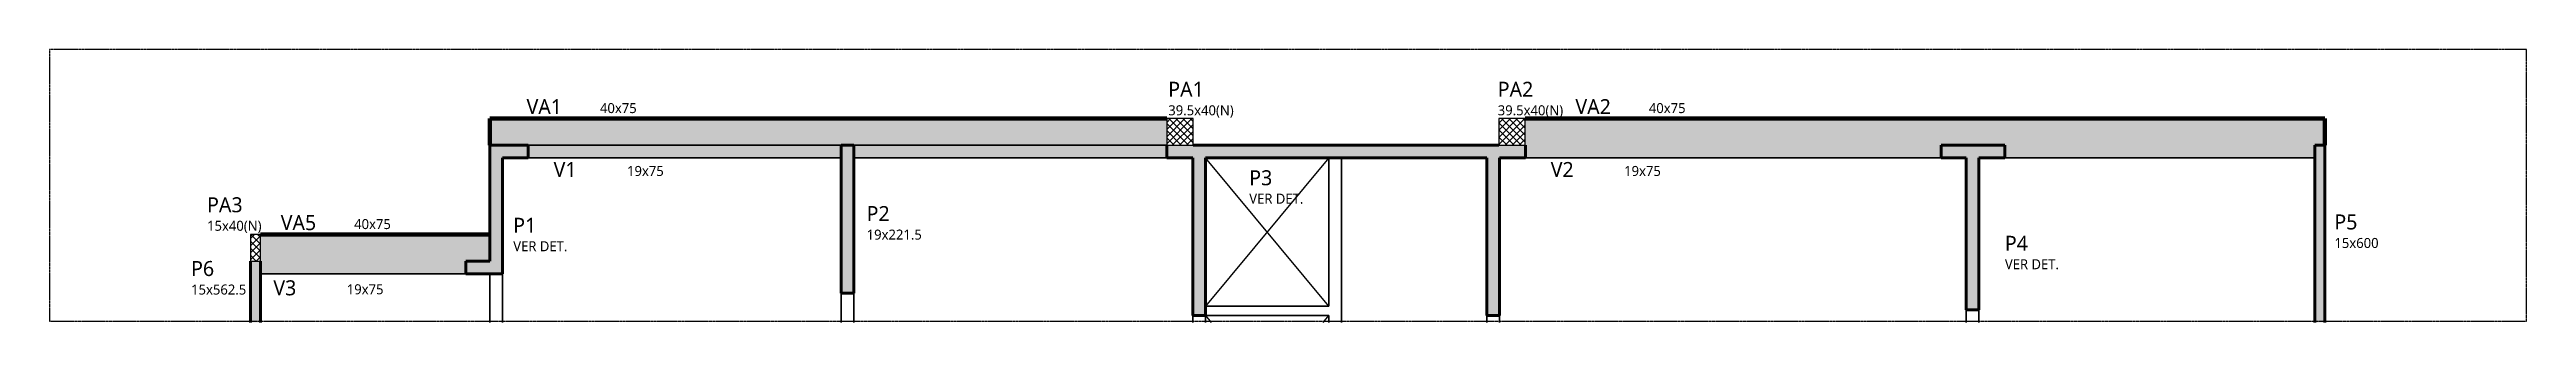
# Model space of a CAD drawing. Header units: centimetres. Extents: x -1981 to 73905, y -3196 to 88043.
# Drawn here: x 36523 to 40233, y 442 to 851 of the extents above; entities that cross this region are included whole.
import ezdxf

# ---------------------------------------------------------------- set-up
doc = ezdxf.new("R2010")
doc.units = ezdxf.units.CM
doc.linetypes.add('Hidden', pattern=[0.714375, 0.47625, -0.238125])
doc.layers.add('A-DETL', color=7, linetype='Continuous', lineweight=18, true_color=0x00a600)
for name, color, linetype, lineweight in [('A-DETL-GENF', 7, 'Continuous', 18), ('S-BEAM', 7, 'Continuous', 25), ('S-BEAM-IDEN', 7, 'Continuous', 9), ('S-COLS', 7, 'Continuous', 25), ('S-COLS-IDEN', 7, 'Continuous', 9)]:
    doc.layers.add(name, color=color, linetype=linetype, lineweight=lineweight)
doc.styles.add('Gadugi', font='gadugi.ttf', dxfattribs={"height": 15})
doc.styles.add('Gadugi_2', font='gadugi.ttf', dxfattribs={"height": 0.2})
doc.styles.add('Gadugi_3', font='gadugi.ttf', dxfattribs={"height": 22.5})
pattern_1 = [(45, (38582.487, 1520), (-5.3033, 5.3033), []), (135, (38582.487, 1520), (-5.3033, -5.3033), [])]

msp = doc.modelspace()

# ---------------------------------------------------------------- texts
at = {"layer": 'S-BEAM-IDEN', "attachment_point": 1}
for s, insert, char_height, width, style in [('VA1', (37237.34, 776.24), 22.5, 69.7468, 'Gadugi_3'), ('40x75', (37347.29, 770.33), 15, 67.3417, 'Gadugi'), ('VA2', (38808.36, 776.24), 22.5, 69.7468, 'Gadugi_3'), ('40x75', (38918.31, 770.33), 15, 67.3417, 'Gadugi'), ('V1', (37277.87, 682.03), 22.5, 45.0949, 'Gadugi_3'), ('19x75', (37387.81, 676.12), 15, 67.3417, 'Gadugi'), ('V2', (38771.36, 682.03), 22.5, 45.0949, 'Gadugi_3'), ('19x75', (38881.3, 676.12), 15, 67.3417, 'Gadugi'), ('VA5', (36869.12, 602.46), 22.5, 69.7468, 'Gadugi_3'), ('40x75', (36979.07, 596.56), 15, 67.3417, 'Gadugi'), ('V3', (36858.08, 504.78), 22.5, 45.0949, 'Gadugi_3'), ('19x75', (36968.02, 498.88), 15, 67.3417, 'Gadugi')]:
    msp.add_mtext(s, dxfattribs=dict(at, insert=insert, char_height=char_height, width=width, style=style))
at = {"layer": 'S-COLS-IDEN', "attachment_point": 1}
for s, insert, char_height, width, style in [('PA1', (38198.5, 802.26), 22.5, 67.3417, 'Gadugi_3'), ('PA2', (38692, 802.26), 22.5, 67.3417, 'Gadugi_3'), ('39.5x40(N)', (38198.5, 767.03), 15, 121.4557, 'Gadugi'), ('39.5x40(N)', (38692, 767.03), 15, 121.4557, 'Gadugi'), ('P3', (38319.8, 669.72), 22.5, 42.6899, 'Gadugi_3'), ('15x40(N)', (36758.79, 594), 15, 102.2152, 'Gadugi'), ('PA3', (36758.79, 629.24), 22.5, 67.3417, 'Gadugi_3'), ('P1', (37217.41, 598.48), 22.5, 42.6899, 'Gadugi_3'), ('P2', (37746.74, 616.03), 22.5, 42.6899, 'Gadugi_3'), ('P5', (39945.16, 603.48), 22.5, 42.6899, 'Gadugi_3'), ('19x221.5', (37746.74, 580.79), 15, 100.4114, 'Gadugi'), ('P4', (39451.61, 571.48), 22.5, 42.6899, 'Gadugi_3'), ('15x600', (39945.16, 568.24), 15, 81.1709, 'Gadugi'), ('P6', (36734.89, 533.71), 22.5, 42.6899, 'Gadugi_3'), ('15x562.5', (36734.89, 498.48), 15, 100.4114, 'Gadugi')]:
    msp.add_mtext(s, dxfattribs=dict(at, insert=insert, char_height=char_height, width=width, style=style))

# ---------------------------------------------------------------- blocks, each defined once
blk = doc.blocks.new('TQS - Pilar Polig_5 - TQS Column-3763464-DM G 006 - DETALHE NORTE PAV 5')
at = {"layer": 'S-COLS', "true_color": 0x808080}
blk.add_hatch(color=8, dxfattribs=at).paths.add_polyline_path([(-9.3, 150.1), (-9.3, -77.5), (-48, -77.5), (-48, -96.5), (47, -96.5), (47, -77.5), (9.7, -77.5), (9.7, 150.1)], flags=0)
at = {"layer": 'S-COLS', "lineweight": 50}
for p, q in [((-9.3, -77.5), (-9.3, 150.1)), ((-9.3, 150.1), (9.7, 150.1)), ((9.7, 150.1), (9.7, -77.5)), ((-48, -96.5), (-48, -77.5)), ((-48, -77.5), (-9.3, -77.5)), ((47, -96.5), (-48, -96.5)), ((9.7, -77.5), (47, -77.5)), ((47, -77.5), (47, -96.5))]:
    blk.add_line(p, q, dxfattribs=at)
blk = doc.blocks.new('PED_TAG_PILAR_R04 - PILAR VER DET_-2523782-DM G 006 - DETALHE NORTE PAV 5')
at = {"layer": 'S-COLS-IDEN', "insert": (0.115, -0.633), "char_height": 0.2, "width": 1.37089, "attachment_point": 1, "style": 'Gadugi_2'}
blk.add_mtext('VER DET.', dxfattribs=at)

# ---------------------------------------------------------------- hatches: boundary and pattern name
at = {"layer": 'A-DETL-GENF', "true_color": 0x0000ff}
h = msp.add_hatch(dxfattribs=at)
h.set_pattern_fill('FP_4', color=5, style=0, pattern_type=2)
h.set_pattern_definition(pattern_1)
h.paths.add_polyline_path([(38235.64, 707.12), (38235.64, 747.12), (38196.14, 747.12), (38196.14, 707.12)], flags=0)
h = msp.add_hatch(dxfattribs=at)
h.set_pattern_fill('FP_4', color=5, style=0, pattern_type=2)
h.set_pattern_definition(pattern_1)
h.paths.add_polyline_path([(38733.14, 707.12), (38733.14, 747.12), (38693.64, 747.12), (38693.64, 707.12)], flags=0)
h = msp.add_hatch(dxfattribs=at)
h.set_pattern_fill('FP_4', color=5, style=0, pattern_type=2)
h.set_pattern_definition(pattern_1)
h.paths.add_polyline_path([(36838.63, 533.55), (36838.63, 573.55), (36823.63, 573.55), (36823.63, 533.55)], flags=0)
at = {"layer": 'S-BEAM', "true_color": 0xffffcc}
for points in [[(37239.87, 707.12), (38196.14, 707.12), (38196.14, 747.12), (37182.12, 747.12), (37182.12, 707.12), (37201.12, 707.12)], [(39930.63, 707.12), (39930.64, 707.12), (39930.63, 747.12), (38733.14, 747.12), (38733.14, 707.12), (39915.63, 707.12)], [(37444.99, 688.12), (37708.62, 688.12), (37708.62, 707.12), (37239.87, 707.12), (37239.87, 688.12)], [(37727.62, 688.12), (38196.37, 688.12), (38196.37, 707.12), (37727.62, 707.12)], [(39356.38, 688.12), (39356.38, 707.12), (38733.36, 707.12), (38733.36, 688.12)], [(39451.38, 688.12), (39915.63, 688.12), (39915.63, 707.12), (39451.38, 707.12)], [(37146.37, 533.55), (37182.12, 533.55), (37182.12, 573.55), (36838.63, 573.55), (36838.63, 533.55)], [(37146.37, 514.55), (37146.37, 533.55), (36838.63, 533.55), (36838.63, 514.55)]]:
    msp.add_hatch(color=7, dxfattribs=at).paths.add_polyline_path(points, flags=0)
at = {"layer": 'S-COLS', "true_color": 0x808080}
for points in [[(37146.37, 514.55), (37201.12, 514.55), (37201.12, 688.12), (37239.87, 688.12), (37239.87, 707.12), (37182.12, 707.12), (37182.12, 533.55), (37146.37, 533.55)], [(37727.62, 485.65), (37727.62, 707.12), (37708.62, 707.12), (37708.62, 485.65)], [(38675.62, 452.12), (38694.62, 452.12), (38694.62, 688.12), (38733.36, 688.12), (38733.36, 707.12), (38196.37, 707.12), (38196.37, 688.12), (38235.12, 688.12), (38235.12, 452.12), (38254.12, 452.12), (38254.12, 688.12), (38675.62, 688.12)], [(39930.63, 441.63), (39930.63, 707.12), (39915.63, 707.12), (39915.63, 441.63)], [(36838.63, 441.63), (36838.63, 533.55), (36823.63, 533.55), (36823.63, 441.63)]]:
    msp.add_hatch(color=8, dxfattribs=at).paths.add_polyline_path(points, flags=0)

# ---------------------------------------------------------------- linework, layer by layer
at = {"layer": 'A-DETL', "color": 7, "linetype": 'Hidden'}
for p, q in [((36522.84, 850.56), (36522.84, 443.56)), ((40232.84, 850.56), (36522.84, 850.56)), ((40232.84, 443.56), (40232.84, 850.56)), ((36522.84, 443.56), (40232.84, 443.56))]:
    msp.add_line(p, q, dxfattribs=at)
at = {"layer": 'A-DETL', "color": 7}
for p, q in [((38235.64, 747.12), (38196.14, 747.12)), ((38196.14, 747.12), (38196.14, 707.12)), ((38235.64, 707.12), (38235.64, 747.12)), ((38733.14, 747.12), (38693.64, 747.12)), ((38693.64, 747.12), (38693.64, 707.12)), ((38733.14, 707.12), (38733.14, 747.12)), ((38196.14, 707.12), (38235.64, 707.12)), ((38693.64, 707.12), (38733.14, 707.12)), ((38439.12, 466.12), (38254.12, 688.12)), ((38439.12, 688.12), (38254.12, 466.12)), ((36838.63, 573.55), (36823.63, 573.55)), ((36823.63, 573.55), (36823.63, 533.55)), ((36838.63, 533.55), (36838.63, 573.55)), ((36823.63, 533.55), (36838.63, 533.55)), ((38254.12, 452.12), (38262.82, 441.63)), ((38430.42, 441.63), (38439.12, 452.12))]:
    msp.add_line(p, q, dxfattribs=at)
at = {"layer": 'S-BEAM', "color": 190, "lineweight": 70, "true_color": 0x8000ff}
for p, q in [((37182.12, 747.12), (37182.12, 707.12)), ((37182.12, 747.12), (38196.14, 747.12)), ((38733.14, 747.12), (39930.64, 747.12)), ((39930.64, 707.12), (39930.64, 747.12)), ((36838.63, 573.55), (37182.12, 573.55))]:
    msp.add_line(p, q, dxfattribs=at)
at = {"layer": 'S-BEAM'}
for p, q in [((37708.62, 707.12), (37239.87, 707.12)), ((37727.62, 707.12), (38196.14, 707.12)), ((37239.87, 688.12), (37708.62, 688.12)), ((37727.62, 688.12), (38196.37, 688.12)), ((38439.12, 466.12), (38439.12, 688.12)), ((38458.12, 441.63), (38458.12, 688.12)), ((39356.38, 688.12), (38733.36, 688.12)), ((39451.38, 688.12), (39915.63, 688.12)), ((36838.63, 514.55), (37146.37, 514.55)), ((37182.12, 441.63), (37182.12, 514.55)), ((37201.12, 441.63), (37201.12, 514.55)), ((37708.62, 441.63), (37708.62, 485.65)), ((37727.62, 441.63), (37727.62, 485.65)), ((38235.12, 441.63), (38235.12, 452.12)), ((38254.12, 466.12), (38439.12, 466.12)), ((38254.12, 441.63), (38254.12, 452.12)), ((38254.12, 452.12), (38439.12, 452.12)), ((38439.12, 441.63), (38439.12, 452.12)), ((38675.62, 441.63), (38675.62, 452.12)), ((38694.62, 441.63), (38694.62, 452.12)), ((39393.63, 441.63), (39393.63, 460.55)), ((39412.63, 441.63), (39412.63, 460.55))]:
    msp.add_line(p, q, dxfattribs=at)
at = {"layer": 'S-COLS', "lineweight": 50}
for p, q in [((37182.12, 533.55), (37182.12, 707.12)), ((37182.12, 707.12), (37239.87, 707.12)), ((37239.87, 707.12), (37239.87, 688.12)), ((37708.62, 485.65), (37708.62, 707.12)), ((37708.62, 707.12), (37727.62, 707.12)), ((37727.62, 707.12), (37727.62, 485.65)), ((38196.37, 688.12), (38196.37, 707.12)), ((38235.64, 707.12), (38693.64, 707.12)), ((38733.14, 707.12), (38733.36, 707.12)), ((38733.36, 707.12), (38733.36, 688.12)), ((39915.63, 441.63), (39915.63, 707.12)), ((39915.63, 707.12), (39930.63, 707.12)), ((39930.63, 707.12), (39930.63, 441.63)), ((37239.87, 688.12), (37201.12, 688.12)), ((37201.12, 688.12), (37201.12, 514.55)), ((38235.12, 688.12), (38196.37, 688.12)), ((38235.12, 452.12), (38235.12, 688.12)), ((38675.62, 688.12), (38254.12, 688.12)), ((38254.12, 688.12), (38254.12, 452.12)), ((38675.62, 452.12), (38675.62, 688.12)), ((38733.36, 688.12), (38694.62, 688.12)), ((38694.62, 688.12), (38694.62, 452.12)), ((36823.63, 441.63), (36823.63, 533.55)), ((36838.63, 533.55), (36838.63, 441.63)), ((37146.37, 514.55), (37146.37, 533.55)), ((37146.37, 533.55), (37182.12, 533.55)), ((37201.12, 514.55), (37146.37, 514.55)), ((37727.62, 485.65), (37708.62, 485.65)), ((38254.12, 452.12), (38235.12, 452.12)), ((38694.62, 452.12), (38675.62, 452.12))]:
    msp.add_line(p, q, dxfattribs=at)

# ---------------------------------------------------------------- block references
at = {"layer": 'S-COLS', "rotation": 180}
msp.add_blockref('TQS - Pilar Polig_5 - TQS Column-3763464-DM G 006 - DETALHE NORTE PAV 5', (39403.36, 610.64), dxfattribs=at)
at = {"layer": 'S-COLS-IDEN', "xscale": 74.99999999999996, "yscale": 74.99999999999996, "zscale": 74.99999999999996}
for p in [(38311.19, 682.07), (37208.79, 610.83), (39443, 583.83)]:
    msp.add_blockref('PED_TAG_PILAR_R04 - PILAR VER DET_-2523782-DM G 006 - DETALHE NORTE PAV 5', p, dxfattribs=at)

msp.set_redraw_order([(e.dxf.handle, doc.entitydb.next_handle()) for e in msp.query("TEXT MTEXT ATTDEF DIMENSION ARC_DIMENSION")])  # texts and dimensions are drawn at this point

doc.saveas('drawing.dxf')
